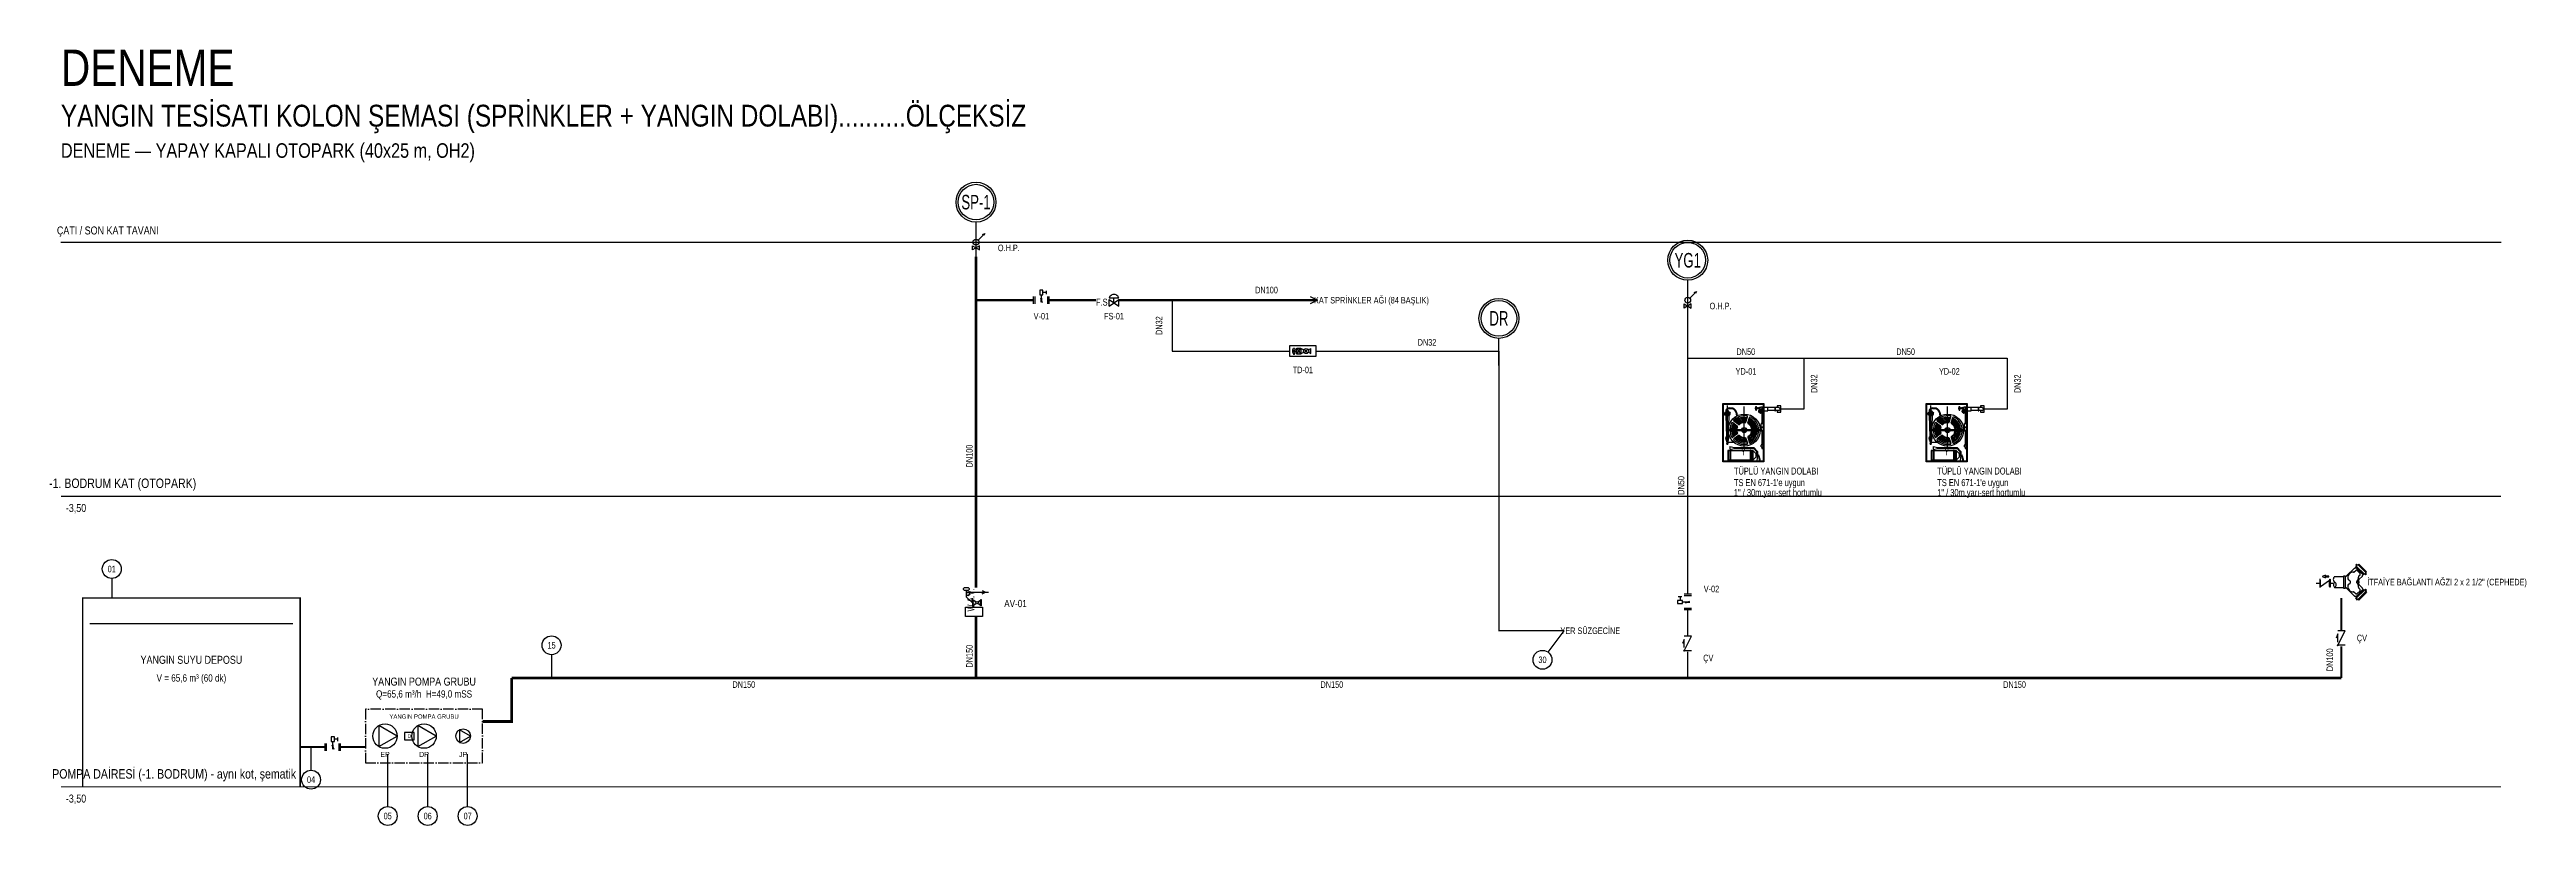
# Model space of a CAD drawing. Header units: centimetres. Extents: x -576 to 3610, y -1263 to 265.
# Drawn here: x -576 to 2835, y -803 to 265 of the extents above; entities that cross this region are included whole.
import ezdxf
from ezdxf.enums import TextEntityAlignment as Align

# ---------------------------------------------------------------- set-up
doc = ezdxf.new("R2010")
doc.units = ezdxf.units.CM
doc.linetypes.add('DASHDOT', pattern=[3.556, 2.54, -0.508, 0, -0.508])
doc.linetypes.add('DASHED', pattern=[1.524, 1.27, -0.254])
for name, color, linetype in [('MTY-PISSU-KOLONNO', 211, 'Continuous'), ('MTY-VANA', 1, 'Continuous'), ('ROTAS-YANGIN-ANA-BORU', 1, 'Continuous'), ('ROTAS-YANGIN-BASLIK', 7, 'Continuous'), ('ROTAS-YANGIN-DEPO', 5, 'Continuous'), ('ROTAS-YANGIN-DOLAP-BORU', 1, 'Continuous'), ('ROTAS-YANGIN-DRENAJ', 8, 'DASHED'), ('ROTAS-YANGIN-SEMA-BALON', 6, 'Continuous'), ('ROTAS-YANGIN-SEMA-CAP', 3, 'Continuous'), ('ROTAS-YANGIN-SEMA-KAT', 8, 'Continuous'), ('ROTAS-YANGIN-SEMA-KOT', 7, 'Continuous'), ('ROTAS-YANGIN-SEMA-NO', 1, 'Continuous'), ('ROTAS-YANGIN-SEMA-YAZI', 7, 'Continuous'), ('ROTAS-YANGIN-SEMBOL', 10, 'Continuous'), ('ROTAS-YANGIN-SPR-BORU', 140, 'Continuous')]:
    doc.layers.add(name, color=color, linetype=linetype)
doc.styles.add('ANOTATIVO', font='arial.ttf')
doc.styles.add('CAP', font='wturkce.SHX', dxfattribs={"width": 0.65})
doc.styles.add('ROTAS', font='arial.ttf')

msp = doc.modelspace()

# ---------------------------------------------------------------- texts
at = {"layer": 'ROTAS-YANGIN-BASLIK', "style": 'ROTAS', "width": 0.8}
for s, height, p in [('DENEME', 50, (-560, 200)), ('YANGIN TESİSATI KOLON ŞEMASI (SPRİNKLER + YANGIN DOLABI)..........ÖLÇEKSİZ', 30, (-560, 150)), ('DENEME — YAPAY KAPALI OTOPARK (40x25 m, OH2)', 20, (-560, 110))]:
    msp.add_text(s, height=height, dxfattribs=at).set_placement(p, align=Align.BOTTOM_LEFT)
at = {"layer": 'ROTAS-YANGIN-SEMA-BALON', "style": 'ROTAS', "width": 0.8}
for s, p in [('01', (-490, -450)), ('15', (115.6, -555)), ('30', (1480, -575)), ('04', (-215.6, -740)), ('05', (-110, -790)), ('06', (-55, -790)), ('07', (0, -790))]:
    msp.add_text(s, height=9, dxfattribs=at).set_placement(p, align=Align.MIDDLE_CENTER)

# ---------------------------------------------------------------- blocks, each defined once
blk = doc.blocks.new('ROTAS-YANGIN-POMPA-SETI')
at = {"linetype": 'DASHDOT', "ltscale": 4}
blk.add_lwpolyline([(-57.6, -26.4), (57.6, -26.4), (57.6, 26.4), (-57.6, 26.4)], close=True, dxfattribs=at)
for points in [[(-26.4, 0), (-44.4, 10.392), (-44.4, -10.392)], [(-19.2, -3.6), (-9.6, -3.6), (-9.6, 3.6), (-19.2, 3.6)], [(12, 0), (-6, 10.392), (-6, -10.392)], [(45.6, 0), (34.8, 6.2352), (34.8, -6.2352)]]:
    blk.add_lwpolyline(points, close=True)
for centre, radius in [((-38.4, 0), 12), ((0, 0), 12), ((38.4, 0), 7.2)]:
    blk.add_circle(centre, radius)
at = {"style": 'ROTAS'}
for s, height, p in [('YANGIN POMPA GRUBU', 4.2, (0, 19.2)), ('D', 3.6, (-14.4, 0)), ('EP', 5, (-38.4, -18)), ('DP', 5, (0, -18)), ('JP', 5, (38.4, -18))]:
    blk.add_text(s, height=height, dxfattribs=at).set_placement(p, align=Align.MIDDLE_CENTER)
blk.add_attdef('NO', text='', height=6, dxfattribs=at).set_placement((0, 29.4), align=Align.BOTTOM_CENTER)
blk = doc.blocks.new('MTY-IZLENEBILIR KELEBEK VANA')
at = {"layer": 'MTY-VANA', "linetype": 'Continuous'}
for p, q in [((-10.7, -5.1), (-10.7, 4.9)), ((-10.7, -5.1), (-10.7, 4.9)), ((-10.7, -5.1), (-10.7, 4.9)), ((-10.7, -5.1), (-10.7, 4.9)), ((-8.7, -5.1), (-8.7, 4.9)), ((-8.7, -5.1), (-8.7, 4.9)), ((-8.7, -5.1), (-8.7, 4.9)), ((-8.7, -5.1), (-8.7, 4.9)), ((0, 0), (0, 7.4)), ((0, 0), (0, 7.4)), ((0, 0), (0, 7.4)), ((0, 0), (0, 7.4)), ((8.7, -5.1), (8.7, 4.9)), ((8.7, -5.1), (8.7, 4.9)), ((8.7, -5.1), (8.7, 4.9)), ((8.7, -5.1), (8.7, 4.9)), ((10.7, -5.1), (10.7, 4.9)), ((10.7, -5.1), (10.7, 4.9)), ((10.7, -5.1), (10.7, 4.9)), ((10.7, -5.1), (10.7, 4.9))]:
    blk.add_line(p, q, dxfattribs=at)
at = {"layer": 'MTY-VANA'}
for p, q in [((-1.2, 3.1), (1.2, -3.1)), ((-1.2, 3.1), (1.2, -3.1)), ((-1.2, 3.1), (1.2, -3.1)), ((7, 10.6), (2.2, 10.6)), ((7, 10.6), (2.2, 10.6)), ((7, 10.6), (2.2, 10.6)), ((7, 10.6), (2.2, 10.6)), ((7, 8.2), (7, 13.1)), ((7, 8.2), (7, 13.1)), ((7, 8.2), (7, 13.1)), ((7, 8.2), (7, 13.1))]:
    blk.add_line(p, q, dxfattribs=at)
blk.add_lwpolyline([(-2.2, 13.9), (-2.2, 7.4), (2.2, 7.4), (2.2, 13.9)], close=True, dxfattribs=at)
blk.add_lwpolyline([(-2.2, 13.9), (-2.2, 7.4), (2.2, 7.4), (2.2, 13.9)], close=True, dxfattribs=at)
blk.add_lwpolyline([(-2.2, 13.9), (-2.2, 7.4), (2.2, 7.4), (2.2, 13.9)], close=True, dxfattribs=at)
blk.add_lwpolyline([(-2.2, 13.9), (-2.2, 7.4), (2.2, 7.4), (2.2, 13.9)], close=True, dxfattribs=at)
at = {"layer": 'MTY-VANA', "linetype": 'Continuous'}
blk.add_trace([(-1.2, 3.1), (1.2, 3.1), (-1.2, -3.1), (1.2, -3.1)], dxfattribs=at)
blk.add_trace([(-1.2, 3.1), (1.2, 3.1), (-1.2, -3.1), (1.2, -3.1)], dxfattribs=at)
blk.add_trace([(-1.2, 3.1), (1.2, 3.1), (-1.2, -3.1), (1.2, -3.1)], dxfattribs=at)
blk.add_trace([(-1.2, 3.1), (1.2, 3.1), (-1.2, -3.1), (1.2, -3.1)], dxfattribs=at)
at = {"layer": 'MTY-VANA', "style": 'CAP', "width": 0.65}
blk.add_attdef('CAP', text='', height=5, rotation=270, dxfattribs=at).set_placement((0, 0), align=Align.CENTER)
blk = doc.blocks.new('ROTAS-ISLAK-ALARM')
for p, q in [((-4.6, 3.9), (-1.9, 0.1)), ((-4.6, 3.9), (2.7, 3.9)), ((-0.9, 4.7), (6.7, 13.3)), ((0.1, 0.1), (2.7, 3.9)), ((6.7, 13.3), (13.5, 13.3)), ((13.5, 13.3), (13.5, -10.7)), ((13.5, 13.3), (15.9, 13.3)), ((-4.6, -6.4), (-2, -2.6)), ((-4.6, -6.4), (2.7, -6.4)), ((0.1, -2.6), (2.7, -6.4)), ((11.3, -8.7), (13.5, -13.1)), ((15.7, -8.7), (13.5, -13.1)), ((13.5, -13.1), (13.5, -17.2))]:
    blk.add_line(p, q)
for points in [[(-20, 14.6), (-7.1, 14.6), (-7.1, -8.9), (-20, -8.9), (-20, 14.6)], [(3.6, 4.2), (3.6, 4.7), (-5.4, 4.7), (-5.4, 4.2), (3.6, 4.2)], [(17.1, 17.2), (18.8, 17.2), (20, 16), (20, 10.6), (18.8, 9.4), (17.1, 9.4), (15.9, 10.6), (15.9, 16), (17.1, 17.2)], [(3.6, -6.7), (3.6, -7.3), (-5.4, -7.3), (-5.4, -6.7), (3.6, -6.7)]]:
    blk.add_lwpolyline(points)
for centre, radius in [((-0.9, -1.3), 1.7), ((11.1, 10.9), 2.4)]:
    blk.add_circle(centre, radius)
at = {"style": 'ROTAS', "width": 0.7}
blk.add_text('W.A.V.', height=9.6, dxfattribs=at).set_placement((-13, 2.4))
at = {"style": 'ROTAS'}
blk.add_attdef('NO', text='', height=6, dxfattribs=at).set_placement((0, 20.2), align=Align.BOTTOM_CENTER)
blk = doc.blocks.new('ROTAS-AKIS-ANAHTARI')
for p, q in [((-6.5, 3.1), (6.5, 3.1)), ((-6.5, -8), (-6.5, 0.8)), ((-6.5, 0.8), (6.5, -8)), ((-6.5, -8), (6.5, 0.8)), ((0, -3.6), (0, 3.1)), ((6.5, -8), (6.5, 0.8))]:
    blk.add_line(p, q)
blk.add_lwpolyline([(6.5, 3.1), (5.9, 4.4), (5.1, 5.6), (4, 6.6), (2.8, 7.4), (1.4, 7.8), (0, 8), (-1.5, 7.8), (-2.9, 7.4), (-4.1, 6.6), (-5.2, 5.6), (-6, 4.4), (-6.5, 3.1)])
at = {"style": 'ROTAS', "width": 0.7}
blk.add_text('F.S', height=9.6, dxfattribs=at).set_placement((-24.8, -7.5))
at = {"style": 'ROTAS'}
blk.add_attdef('NO', text='', height=6, dxfattribs=at).set_placement((0, 11), align=Align.BOTTOM_CENTER)
blk = doc.blocks.new('ROTAS-TEST-DRENAJ')
for p, q in [((-13.7, 1.9), (-12.7, 4.1)), ((-11.4, 4.1), (-10.4, 1.9)), ((-10.9, 0), (-8.4, 0)), ((-8.4, 4.1), (-2.7, -4.1)), ((-8.4, -4.1), (-2.7, 4.1)), ((-8.4, 4.1), (-2.7, -4.1)), ((-8.4, -4.1), (-2.7, 4.1)), ((-2.7, 0), (-2.2, 0)), ((-2.2, 3.4), (1.3, 1.6)), ((-2.2, -3.4), (-2.2, 3.4)), ((2, -2.5), (7, 2.5)), ((2, 2.5), (7, -2.5)), ((7.7, 1.6), (11.2, 3.4)), ((11.2, -3.4), (11.2, 3.4)), ((-13.7, -1.9), (-12.7, -4.1)), ((-11.4, -4.1), (-10.4, -1.9)), ((-2.2, -3.4), (1.3, -1.6)), ((7.7, -1.6), (11.2, -3.4))]:
    blk.add_line(p, q)
for points in [[(-17.7, -7.5), (-17.7, 7.5), (17.7, 7.5), (17.7, -7.5), (-17.7, -7.5)], [(-13.7, -1.9), (-13.7, 1.9)], [(-10.9, -0.9), (-10.9, 0.9), (-13.3, 0.9), (-13.3, -0.9), (-10.9, -0.9)], [(-12.7, 4.1), (-11.4, 4.1)], [(-10.4, -1.9), (-10.4, 1.9)], [(-8.4, -4.1), (-8.4, 4.1), (-2.7, 4.1), (-2.7, -4.1), (-8.4, -4.1)], [(-12.7, -4.1), (-11.4, -4.1)]]:
    blk.add_lwpolyline(points)
blk.add_circle((4.5, 0), 3.55)
at = {"style": 'ROTAS'}
blk.add_attdef('NO', text='', height=6, dxfattribs=at).set_placement((0, 10.5), align=Align.BOTTOM_CENTER)
blk = doc.blocks.new('ROTAS-PURJOR-SPRINKLER')
for p, q in [((0, 0), (0, 8)), ((1.4, 11.4), (6, 16))]:
    blk.add_line(p, q)
blk.add_lwpolyline([(-2.4, 4.6), (-2.4, 7.4), (2.4, 4.6), (2.4, 7.4)], close=True)
blk.add_lwpolyline([(4.5, 15.3), (6, 16), (5.3, 14.5)])
blk.add_circle((0, 10), 2)
blk = doc.blocks.new('MTY-KOLON NO')
at = {"layer": 'MTY-PISSU-KOLONNO', "color": 1, "linetype": 'Continuous', "ltscale": 100}
blk.add_circle((0, 0), 27.5, dxfattribs=at)
at = {"layer": 'MTY-PISSU-KOLONNO', "color": 7, "linetype": 'Continuous', "ltscale": 100}
blk.add_circle((0, 0), 24.5, dxfattribs=at)
at = {"style": 'ANOTATIVO', "width": 0.65}
blk.add_attdef('K', text='', height=20, dxfattribs=at).set_placement((0, 0), align=Align.MIDDLE_CENTER)
blk = doc.blocks.new('MTY-CEKVALF VANA')
at = {"layer": 'MTY-VANA'}
h = blk.add_hatch(color=256, dxfattribs=at)
edge = h.paths.add_edge_path()
edge.add_arc((-10, 5), 1.41, 180, 540, ccw=False)
for p, q in [((-10, -5), (-10, 5)), ((-10, 5), (10, -5)), ((-5.6, 5), (5.6, 5)), ((5.6, 5), (0, 7.3)), ((10, -5), (10, 5))]:
    blk.add_line(p, q, dxfattribs=at)
at = {"layer": 'MTY-VANA', "style": 'CAP', "width": 0.65}
blk.add_attdef('CAP', text='', height=5, rotation=153.4349, dxfattribs=at).set_placement((0, 0), align=Align.CENTER)
blk = doc.blocks.new('ROTAS-YANGIN-DOLABI-KOLON')
for p, q in [((-22.4, -11), (-22.4, 25)), ((-6.9, -14), (-6.9, 24.1)), ((3.5, 21.8), (3.5, 22.8)), ((3.8, 22.8), (3.5, 22.8)), ((3.8, 20.7), (3.8, 23.9)), ((3.8, 23.9), (4.2, 23.9)), ((3.8, 21.8), (3.8, 22.8)), ((4.2, 20.7), (4.2, 23.9)), ((4.5, 22.8), (4.2, 22.8)), ((4.5, 21.8), (4.5, 22.8)), ((5.5, 22.8), (5.2, 22.8)), ((5.2, 21.8), (5.2, 22.8)), ((5.5, 21.8), (5.5, 22.8)), ((6, 21.8), (6, 22.8)), ((6.6, 22.8), (6, 22.8)), ((6.6, 23), (7.9, 23)), ((6.6, 21.6), (6.6, 23)), ((7.1, 21.3), (7.1, 23.3)), ((7.1, 23.3), (7.7, 23.3)), ((7.4, 21.3), (7.4, 23.3)), ((7.7, 21.3), (7.7, 23.3)), ((9.3, 23.1), (9.8, 23.1)), ((9.3, 23.1), (9.3, 21.8)), ((9.8, 23.1), (9.8, 21.8)), ((10.1, 23), (9.9, 23)), ((10.1, 19.2), (10.1, 24.1)), ((10.1, 24.1), (10.3, 24.1)), ((10.3, 24.1), (10.3, 19.2)), ((21.1, 23), (14.8, 23)), ((24.7, 23), (21.7, 23)), ((-24.3, 19), (-25, 17.9)), ((-25, 17.9), (-19.9, 17.9)), ((-25, 16.8), (-25, 17.9)), ((-25, 17.4), (-19.9, 17.4)), ((-25, 16.8), (-19.9, 16.8)), ((-25, 16.8), (-25, 16.8)), ((-24.1, 15.8), (-24.6, 16.7)), ((-24.3, 19), (-20.6, 19)), ((-24.1, 15.8), (-20.9, 15.8)), ((-23.9, 19.8), (-23.9, 19)), ((-23.9, 15.8), (-23.1, -3.5)), ((-22.7, 17.9), (-22.7, 19)), ((-22.7, 15.8), (-22.7, 16.8)), ((-22.4, 2.8), (8.7, 2.8)), ((-22.4, 2), (8.7, 2)), ((-22.1, 17.9), (-22.1, 19)), ((-22.1, 15.8), (-22.1, 16.8)), ((-22.1, 2.4), (9.6, 2.4)), ((-21.1, 15.8), (-21.7, -3.5)), ((-21.1, 19.4), (-21.1, 19)), ((-20.9, 22.7), (-18.1, 22.7)), ((-20.9, 22.1), (-18.1, 22.1)), ((-20.9, 22.1), (-20.9, 22.1)), ((-20.9, 15.8), (-20.3, 16.7)), ((-20.6, 19), (-19.9, 17.9)), ((-19.9, 16.8), (-19.9, 17.9)), ((-19.9, 16.8), (-19.9, 16.8)), ((-13.3, 6), (-17.5, 9)), ((-12.2, 7.5), (-16.4, 10.5)), ((-5.5, 9.7), (-3.9, 14.6)), ((-3.7, 9.1), (-2.1, 14)), ((0.5, 3.3), (5.6, 3.3)), ((0.5, 1.5), (5.6, 1.5)), ((3.8, 21.8), (3.5, 21.8)), ((3.8, 20.7), (4.2, 20.7)), ((4.5, 21.8), (4.2, 21.8)), ((5.2, 22.5), (4.5, 22.5)), ((5.2, 22), (4.5, 22)), ((5.5, 21.8), (5.2, 21.8)), ((6, 22.6), (5.5, 22.6)), ((6, 21.9), (5.5, 21.9)), ((6.6, 21.8), (6, 21.8)), ((6.4, 20.1), (6.6, 20.3)), ((6.4, 20.1), (8.7, 18.2)), ((6.4, 20.1), (6.4, 20.1)), ((6.4, 19.2), (6.5, 19.9)), ((6.4, 19.2), (7.9, 18)), ((6.5, 19), (6.6, 19.1)), ((6.6, 21.6), (7.7, 21.6)), ((6.6, 20.3), (9, 18.4)), ((6.7, 20.5), (6.9, 20.7)), ((6.7, 20.5), (9.1, 18.5)), ((6.7, 20.2), (6.9, 20.4)), ((7.6, 21), (6.9, 20.7)), ((6.9, 20.7), (9.3, 18.8)), ((7.1, 21.3), (7.7, 21.3)), ((7.1, 18.7), (7.5, 19.2)), ((7.3, 18.5), (7.7, 19)), ((7.6, 21), (9.4, 19.5)), ((7.7, 18.1), (7.7, 18.1)), ((7.9, 18), (8.5, 18.2)), ((8, 19.8), (8.4, 20.3)), ((8.2, 19.6), (8.6, 20.1)), ((8.7, 21.8), (8.7, 20.1)), ((8.7, 21.8), (10.3, 21.8)), ((8.7, 18.1), (9, 18.4)), ((8.7, 18.2), (8.7, 18.1)), ((8.7, 3.5), (8.7, 8.2)), ((8.7, 3.5), (8.7, 1.8)), ((8.8, 18.5), (8.9, 18.6)), ((9.1, 18.5), (9.3, 18.8)), ((9.4, 19.5), (9.3, 18.8)), ((9.3, 19.3), (9.3, 9)), ((9.3, 1), (9.3, -10.6)), ((9.8, 19.3), (9.8, 9)), ((9.8, 1), (9.8, -10.6)), ((10.3, 19.2), (10.1, 19.2)), ((10.3, 21.8), (10.3, 20.1)), ((10.3, 8.2), (10.3, 1.8)), ((21.1, 20.3), (14.8, 20.3)), ((24.7, 20.3), (21.7, 20.3)), ((-23.7, -5.3), (-23.7, -4.8)), ((-23.7, -5.1), (-21.1, -5.1)), ((-23.5, -4.5), (-21.3, -4.5)), ((-23.5, -5.6), (-21.3, -5.6)), ((-23.4, -4), (-23.4, -3.7)), ((-23.4, -4), (-21.4, -4)), ((-23.4, -4), (-21.4, -4)), ((-23.4, -4.5), (-23.4, -4)), ((-23.4, -4.5), (-21.4, -4.5)), ((-23.4, -6.7), (-23.4, -5.6)), ((-23.4, -6.7), (-21.4, -6.7)), ((-23.4, -6.7), (-22.8, -9.3)), ((-23.1, -3.5), (-21.7, -3.5)), ((-22.8, -9.3), (-23.1, -10)), ((-23.1, -10), (-21.7, -10)), ((-23.1, -10), (-22.9, -10.4)), ((-22.9, -10.4), (-22, -10.4)), ((-22.8, -9.3), (-22, -9.3)), ((-22, -9.3), (-21.4, -6.7)), ((-21.7, -10), (-22, -9.3)), ((-22, -10.4), (-21.7, -10)), ((-21.9, -8.7), (-16.5, -8.7)), ((-21.4, -4), (-21.4, -3.7)), ((-21.4, -4.5), (-21.4, -4)), ((-21.4, -6.7), (-21.4, -5.6)), ((-21.1, -5.3), (-21.1, -4.8)), ((-20.2, -12.7), (-20.2, -15.5)), ((-20.2, -12.7), (-15.8, -13.6)), ((-20.2, -15.5), (-15.8, -14.6)), ((-13.3, -1.1), (-17.5, -4.2)), ((-12.2, -2.7), (-16.4, -5.7)), ((-15.8, -13.6), (-15.8, -14.6)), ((-5.7, -4.3), (-3.9, -9.7)), ((-3.7, -4.3), (-2.1, -9.2)), ((4, -21.3), (4, -20.2)), ((4, -20.2), (5.3, -20.2)), ((5.3, -21.3), (4, -21.3)), ((5.2, -20), (4.4, -20)), ((5.3, -20.2), (5.3, -21.3)), ((8.7, -13), (8.7, -11.3)), ((8.7, -13), (10.3, -13)), ((9.3, -13), (9.3, -14.5)), ((9.3, -14.5), (9.8, -14.5)), ((9.8, -13), (9.8, -14.5)), ((10.3, -13), (10.3, -11.3))]:
    blk.add_line(p, q)
for points in [[(10.9, 26.7), (10.9, -26.7), (-26.5, -26.7), (-26.5, 26.7), (10.9, 26.7)], [(10.3, 26.1), (10.3, -26.1), (-25.9, -26.1), (-25.9, 26.1), (10.3, 26.1)], [(9.9, 23), (9.8, 23.2), (9.5, 23.3), (9.3, 23.4), (9, 23.5), (8.8, 23.5), (8.5, 23.4), (8.3, 23.3), (8, 23.2), (7.9, 23)], [(10.9, 23.2), (10.9, 20.1), (14.8, 20.1), (14.8, 23.2), (10.9, 23.2)], [(21.1, 23.2), (21.1, 20.1), (21.7, 20.1), (21.7, 23.2), (21.1, 23.2)], [(23.2, 20.3), (23.2, 18.7), (26.5, 18.7), (26.5, 24.6), (23.2, 24.6)], [(23.2, 24.6), (23.2, 23)], [(24.7, 20.3), (25, 20.4), (25.2, 20.5), (25.5, 20.7), (25.6, 20.9), (25.8, 21.1), (25.9, 21.4), (25.9, 21.7), (25.9, 21.9), (25.8, 22.2), (25.6, 22.4), (25.5, 22.6), (25.2, 22.8), (25, 22.9), (24.7, 23)], [(-24.6, 16.7), (-24.7, 16.7), (-24.8, 16.8), (-24.9, 16.8), (-25, 16.8)], [(-20.9, 22.7), (-21.6, 22.5), (-22.3, 22.2), (-22.9, 21.8), (-23.4, 21.2), (-23.7, 20.5), (-23.9, 19.8)], [(-21.7, 21.9), (-21.9, 21.8), (-22, 21.7), (-22.2, 21.5), (-22.3, 21.4), (-22.3, 21.1), (-22.3, 20.9), (-22.3, 20.7), (-22.2, 20.5), (-22.1, 20.3), (-22, 20.2), (-21.8, 20.1), (-21.6, 20), (-21.4, 20)], [(-20.9, 22.1), (-21.1, 22.1), (-21.3, 22.1), (-21.5, 22), (-21.7, 21.9)], [(-21.1, 19.4), (-21.1, 19.5), (-21.1, 19.7), (-21.2, 19.8), (-21.3, 19.9), (-21.4, 20)], [(-19.9, 16.8), (-20, 16.8), (-20.1, 16.8), (-20.2, 16.7), (-20.3, 16.7)], [(-18.5, 8.8), (-19.5, 6.3), (-20, 3.7), (-20, 1.1), (-19.5, -1.5), (-18.5, -3.9)], [(-17, 8.6), (-18.1, 6.3), (-18.7, 3.7), (-18.7, 1.1), (-18.1, -1.4), (-17, -3.8)], [(-17.5, 9), (-17.6, 9.1), (-17.8, 9.1), (-17.9, 9.1), (-18, 9.1), (-18.2, 9.1), (-18.3, 9), (-18.4, 8.9), (-18.5, 8.8)], [(-16.3, 21.8), (-16.7, 22.1), (-17.1, 22.4), (-17.6, 22.6), (-18.1, 22.7)], [(-16.6, 21.4), (-17, 21.7), (-17.3, 21.9), (-17.7, 22), (-18.1, 22.1)], [(-16.1, 8), (-17.1, 5.9), (-17.6, 3.6), (-17.6, 1.2), (-17.1, -1.1), (-16.1, -3.2)], [(-16.5, 11.5), (-16.6, 11.4), (-16.6, 11.3), (-16.7, 11.1), (-16.7, 11), (-16.6, 10.8), (-16.6, 10.7), (-16.5, 10.6), (-16.4, 10.5)], [(-13.8, 15.4), (-14, 17.1), (-14.5, 18.7), (-15.4, 20.2), (-16.6, 21.4)], [(-15.3, 7.4), (-16.1, 5.5), (-16.6, 3.5), (-16.6, 1.4), (-16.1, -0.7), (-15.3, -2.6)], [(-4.4, 15.4), (-7, 15.7), (-9.7, 15.3), (-12.2, 14.5), (-14.5, 13.2), (-16.5, 11.5)], [(-13.2, 15.7), (-13.5, 17.4), (-14.1, 19.1), (-15, 20.6), (-16.3, 21.8)], [(-15.5, 10.6), (-15.6, 10.5), (-15.7, 10.4), (-15.8, 10.3), (-15.9, 10.1)], [(-15.5, 10.6), (-15, 11.3), (-14.6, 12), (-14.3, 12.8), (-14, 13.5)], [(-14.4, 6.7), (-15.1, 5.1), (-15.5, 3.3), (-15.5, 1.5), (-15.1, -0.3), (-14.4, -1.9)], [(-15.1, 10.3), (-14.5, 11.1), (-14, 12), (-13.6, 12.9), (-13.4, 13.9)], [(-4.4, 13), (-6.7, 13.3), (-9.1, 13), (-11.3, 12.3), (-13.3, 11.1), (-15, 9.5)], [(-13.5, 6.1), (-14.2, 4.7), (-14.5, 3.2), (-14.5, 1.6), (-14.2, 0.1), (-13.5, -1.3)], [(-4.7, 12), (-6.8, 12.2), (-8.9, 12), (-10.9, 11.3), (-12.6, 10.3), (-14.2, 8.9)], [(-4.1, 14), (-6.7, 14.3), (-9.3, 14.1), (-11.8, 13.2), (-14.1, 11.9)], [(-13.1, 5.2), (-13.6, 3.8), (-13.7, 2.4), (-13.6, 1), (-13.1, -0.3)], [(-5.1, 10.9), (-6.9, 11.1), (-8.7, 10.9), (-10.4, 10.4), (-12, 9.5), (-13.3, 8.3)], [(-13.1, 5.2), (-13.1, 5.3), (-13.1, 5.5), (-13.1, 5.6), (-13.1, 5.7), (-13.2, 5.9), (-13.3, 6)], [(-5.4, 9.9), (-6.9, 10.1), (-8.5, 9.9), (-9.9, 9.4), (-11.3, 8.6), (-12.4, 7.6)], [(-12.2, 7.5), (-12.1, 7.4), (-12, 7.4), (-11.8, 7.4), (-11.7, 7.4), (-11.5, 7.4), (-11.4, 7.5)], [(-6.2, 9.2), (-7.6, 9.2), (-9, 8.9), (-10.3, 8.3), (-11.4, 7.5)], [(-6.2, 9.2), (-6, 9.2), (-5.9, 9.3), (-5.8, 9.3), (-5.6, 9.4), (-5.5, 9.5), (-5.5, 9.7)], [(-3.9, 14.6), (-3.9, 14.7), (-3.9, 14.8), (-3.9, 15), (-4, 15.1), (-4, 15.2), (-4.1, 15.3), (-4.3, 15.4), (-4.4, 15.4)], [(-3.7, 9.1), (-3.7, 9), (-3.7, 8.8), (-3.7, 8.7), (-3.6, 8.5), (-3.5, 8.4), (-3.4, 8.3)], [(0.7, 3.3), (0.4, 4.9), (-0.3, 6.3), (-1.2, 7.5), (-2.3, 8.5), (-3.6, 9.3)], [(-3.6, -4.5), (-2.3, -3.7), (-1.2, -2.7), (-0.3, -1.4), (0.4, 0), (0.7, 1.5)], [(-0.2, 3.9), (-0.6, 5.2), (-1.3, 6.4), (-2.3, 7.5), (-3.4, 8.3)], [(-3.4, -3.5), (-2.3, -2.7), (-1.3, -1.6), (-0.6, -0.4), (-0.2, 1)], [(1.8, 3.3), (1.4, 5.1), (0.7, 6.8), (-0.4, 8.2), (-1.7, 9.4), (-3.3, 10.4)], [(-3.3, -5.5), (-1.7, -4.6), (-0.4, -3.4), (0.7, -1.9), (1.4, -0.3), (1.8, 1.5)], [(2.9, 3.3), (2.4, 5.4), (1.6, 7.3), (0.4, 9), (-1.2, 10.3), (-3, 11.4)], [(-3, -6.6), (-1.2, -5.5), (0.4, -4.1), (1.6, -2.5), (2.4, -0.6), (2.9, 1.5)], [(3.9, 3.3), (3.5, 5.6), (2.5, 7.8), (1.2, 9.7), (-0.6, 11.3), (-2.6, 12.4)], [(-2.6, -7.6), (-0.6, -6.4), (1.2, -4.9), (2.5, -3), (3.5, -0.8), (3.9, 1.5)], [(5, 3.3), (4.5, 5.9), (3.5, 8.3), (1.9, 10.4), (0, 12.2), (-2.3, 13.4)], [(-2.3, -8.6), (0, -7.3), (1.9, -5.6), (3.5, -3.5), (4.5, -1.1), (5, 1.5)], [(-1.2, 14.4), (-1.3, 14.4), (-1.5, 14.4), (-1.6, 14.4), (-1.7, 14.4), (-1.9, 14.3), (-2, 14.2), (-2.1, 14.1), (-2.1, 14)], [(6.3, 4.1), (5.7, 6.7), (4.6, 9.1), (3, 11.2), (1.1, 13), (-1.2, 14.4)], [(-1.2, -9.6), (1.1, -8.2), (3, -6.4), (4.6, -4.3), (5.7, -1.9), (6.3, 0.7)], [(-0.2, 3.9), (-0.1, 3.7), (-0.1, 3.6), (0.1, 3.5), (0.2, 3.4), (0.3, 3.4), (0.5, 3.3)], [(0.5, 1.5), (0.3, 1.5), (0.2, 1.4), (0.1, 1.3), (-0.1, 1.2), (-0.1, 1.1), (-0.2, 1)], [(5.6, 3.3), (5.8, 3.4), (5.9, 3.4), (6, 3.5), (6.1, 3.6), (6.2, 3.7), (6.2, 3.8), (6.3, 4), (6.3, 4.1)], [(6.3, 0.7), (6.3, 0.9), (6.2, 1), (6.2, 1.1), (6.1, 1.3), (6, 1.3), (5.9, 1.4), (5.8, 1.5), (5.6, 1.5)], [(6.5, 19.9), (6.5, 19.9), (6.5, 20), (6.5, 20), (6.4, 20.1)], [(7.9, 20.7), (8, 20.8), (8, 20.9), (8.1, 21), (8.1, 21.1), (8.1, 21.2), (8, 21.3), (8, 21.4), (7.9, 21.5), (7.8, 21.6), (7.7, 21.6)], [(9.3, 21.1), (9.2, 21.2), (9.1, 21.3), (8.9, 21.4), (8.8, 21.5), (8.6, 21.5), (8.4, 21.4)], [(8.7, 18.2), (8.7, 18.2), (8.6, 18.2), (8.6, 18.2), (8.5, 18.2)], [(8.7, 20.1), (8.7, 19.9), (8.8, 19.8), (8.9, 19.6), (9, 19.5), (9.1, 19.4), (9.3, 19.3), (9.4, 19.3), (9.6, 19.3), (9.8, 19.3), (9.9, 19.4), (10.1, 19.5), (10.2, 19.6), (10.3, 19.8), (10.3, 19.9), (10.3, 20.1)], [(10.3, 8.2), (10.3, 8.4), (10.3, 8.5), (10.2, 8.7), (10.1, 8.8), (9.9, 8.9), (9.8, 9), (9.6, 9), (9.4, 9), (9.3, 9), (9.1, 8.9), (9, 8.8), (8.9, 8.7), (8.8, 8.5), (8.7, 8.4), (8.7, 8.2)], [(8.7, 1.8), (8.7, 1.6), (8.8, 1.5), (8.9, 1.3), (9, 1.2), (9.1, 1.1), (9.3, 1), (9.4, 1), (9.6, 1), (9.8, 1), (9.9, 1.1), (10.1, 1.2), (10.2, 1.3), (10.3, 1.5), (10.3, 1.6), (10.3, 1.8)], [(10.1, 21.4), (9.7, 21.1), (9.5, 20.7), (9.2, 20.2), (9.1, 19.8)], [(-23.5, -4.5), (-23.5, -4.5), (-23.6, -4.6), (-23.6, -4.6), (-23.7, -4.6), (-23.7, -4.7), (-23.7, -4.7), (-23.7, -4.8)], [(-23.7, -5.3), (-23.7, -5.4), (-23.7, -5.4), (-23.7, -5.5), (-23.6, -5.5), (-23.6, -5.6), (-23.5, -5.6), (-23.5, -5.6)], [(-23.1, -3.5), (-23.2, -3.5), (-23.3, -3.5), (-23.3, -3.5), (-23.4, -3.6), (-23.4, -3.6), (-23.4, -3.7), (-23.4, -3.7)], [(-22, -16.4), (-22.1, -16.4), (-22.1, -25), (-22, -25)], [(-21.1, -16.3), (-22, -16.3), (-22, -25.1), (-21.1, -25.1), (-21.1, -16.3)], [(-21.4, -3.7), (-21.4, -3.7), (-21.4, -3.6), (-21.5, -3.6), (-21.5, -3.5), (-21.6, -3.5), (-21.6, -3.5), (-21.7, -3.5)], [(-21.1, -4.8), (-21.1, -4.7), (-21.1, -4.7), (-21.1, -4.6), (-21.2, -4.6), (-21.2, -4.6), (-21.3, -4.5), (-21.3, -4.5)], [(-21.3, -5.6), (-21.3, -5.6), (-21.2, -5.6), (-21.2, -5.5), (-21.1, -5.5), (-21.1, -5.4), (-21.1, -5.4), (-21.1, -5.3)], [(-21.1, -24.9), (1.3, -24.9), (4, -22.2), (4, -19.3), (1.3, -16.6), (-21.1, -16.6)], [(-19.8, -16.3), (-19.8, -25.2), (-19.7, -25.3), (-19.2, -25.3), (-19.2, -25.2), (-19.2, -16.3), (-19.2, -16.2), (-19.7, -16.2), (-19.8, -16.3)], [(-18.5, -3.9), (-18.4, -4.1), (-18.3, -4.2), (-18.2, -4.2), (-18, -4.3), (-17.9, -4.3), (-17.8, -4.3), (-17.6, -4.2), (-17.5, -4.2)], [(-16.4, -5.7), (-16.5, -5.8), (-16.6, -5.9), (-16.6, -6), (-16.7, -6.1), (-16.7, -6.3), (-16.6, -6.4), (-16.6, -6.6), (-16.5, -6.7)], [(-16.5, -6.7), (-14.5, -8.4), (-12.2, -9.7), (-9.7, -10.5), (-7, -10.8), (-4.4, -10.6)], [(-15.9, -5.3), (-14, -7.1), (-11.8, -8.4), (-9.3, -9.2), (-6.7, -9.5), (-4.1, -9.2)], [(-15.5, -13.5), (-15.5, -14.7), (-15.8, -14.7), (-15.8, -13.5), (-15.5, -13.5)], [(-15.5, -13.7), (1.8, -13.7), (5.2, -17.1), (5.2, -20.2)], [(-15.5, -14.5), (1.8, -14.5), (4.4, -17.1), (4.4, -20.2)], [(-15, -4.7), (-13.3, -6.3), (-11.3, -7.5), (-9.1, -8.2), (-6.7, -8.4), (-4.4, -8.1)], [(-14.2, -4.1), (-12.6, -5.5), (-10.9, -6.5), (-8.9, -7.1), (-6.8, -7.4), (-4.7, -7.1)], [(-13.3, -1.1), (-13.2, -1), (-13.1, -0.9), (-13.1, -0.8), (-13.1, -0.6), (-13.1, -0.5), (-13.1, -0.3)], [(-13.3, -3.4), (-12, -4.6), (-10.4, -5.5), (-8.7, -6.1), (-6.9, -6.3), (-5.1, -6.1)], [(-12.4, -2.8), (-11.3, -3.8), (-9.9, -4.6), (-8.5, -5.1), (-6.9, -5.2), (-5.4, -5.1)], [(-11.4, -2.7), (-11.5, -2.6), (-11.7, -2.6), (-11.8, -2.5), (-12, -2.5), (-12.1, -2.6), (-12.2, -2.7)], [(-11.4, -2.7), (-10.1, -3.6), (-8.7, -4.2), (-7.2, -4.4), (-5.7, -4.3)], [(-4.4, -10.6), (-4.3, -10.6), (-4.1, -10.5), (-4, -10.4), (-4, -10.3), (-3.9, -10.2), (-3.9, -10), (-3.9, -9.9), (-3.9, -9.7)], [(-3.4, -3.5), (-3.5, -3.6), (-3.6, -3.7), (-3.7, -3.8), (-3.7, -4), (-3.7, -4.1), (-3.7, -4.3)], [(-2.1, -9.2), (-2.1, -9.3), (-2, -9.4), (-1.9, -9.5), (-1.7, -9.6), (-1.6, -9.6), (-1.5, -9.6), (-1.3, -9.6), (-1.2, -9.6)], [(-1.4, -16.3), (-1.4, -25.2), (-1.3, -25.3), (-0.9, -25.3), (-0.8, -25.2), (-0.8, -16.3), (-0.9, -16.2), (-1.3, -16.2), (-1.4, -16.3)], [(0.8, -16.3), (0.8, -25.2), (0.7, -25.3), (0.2, -25.3), (0.2, -25.2), (0.2, -16.3), (0.2, -16.2), (0.7, -16.2), (0.8, -16.3)], [(4, -19.6), (4.4, -19.6), (4.4, -20.2)], [(4, -21.9), (4.4, -21.9), (4.4, -21.3)], [(5.3, -21.3), (4.5, -25.4), (4.6, -25.5), (4.8, -25.5), (4.8, -25.4), (5.5, -21.5)], [(4.8, -20.5), (4.6, -20.7), (4.6, -21.1)], [(5.3, -20.2), (5.7, -20.2), (6.5, -21.2), (7.4, -24.4), (7.4, -25.4), (7.4, -25.5), (7.2, -25.5), (7.1, -25.4), (7.1, -24.4), (6.4, -22.1)], [(6.4, -22.1), (5.3, -21.3)], [(10.3, -11.3), (10.3, -11.2), (10.3, -11), (10.2, -10.9), (10.1, -10.8), (9.9, -10.7), (9.8, -10.6), (9.6, -10.6), (9.4, -10.6), (9.3, -10.6), (9.1, -10.7), (9, -10.8), (8.9, -10.9), (8.8, -11), (8.7, -11.2), (8.7, -11.3)]]:
    blk.add_lwpolyline(points)
for centre, radius in [((-6.9, 2.4), 14.7), ((-6.9, 2.4), 2.31), ((-6.9, 2.4), 1.24), ((9.2, 20.1), 0.219), ((9.2, 8.2), 0.219), ((9.2, 1.8), 0.219), ((9.5, 5), 0.466), ((9.9, 20.1), 0.219), ((9.9, 8.2), 0.219), ((9.9, 1.8), 0.219), ((4.6, -20.7), 0.361), ((9.2, -11.4), 0.219), ((9.9, -11.4), 0.219)]:
    blk.add_circle(centre, radius)
at = {"style": 'ROTAS', "width": 0.7}
for s, height, p in [('Y', 6.72, (-10, -20.8)), ('TÜPLÜ YANGIN DOLABI', 6.4, (-16.4, -38.4)), ("TS EN 671-1'e uygun", 6.4, (-16.4, -49)), ('1" / 30m.yarı-sert hortumlu', 6.4, (-16.4, -58.1))]:
    blk.add_text(s, height=height, dxfattribs=at).set_placement(p)
at = {"style": 'ROTAS'}
blk.add_attdef('NO', text='', height=6, dxfattribs=at).set_placement((0, 29.7), align=Align.BOTTOM_CENTER)
blk = doc.blocks.new('ROTAS-ITFAIYE-AGZI')
for p, q in [((-24.1, -5), (-24.1, 2.3)), ((-13.8, -5), (-13.8, 2.3)), ((-7.8, 6.2), (2.7, 6.2)), ((4.2, 7.3), (4.3, 7.1)), ((6, 7), (15, 16)), ((14.8, 11.6), (16.5, 13.3)), ((15.2, 16.1), (15.5, 16.1)), ((15.7, 16.1), (17.5, 18)), ((16.4, 19.7), (17.5, 20.7)), ((16.4, 19.7), (17.5, 18.6)), ((16.4, 16.8), (24.9, 8.2)), ((16.8, 17.2), (25.4, 8.7)), ((17.1, 19), (18.1, 20.1)), ((17.5, 20.7), (18.6, 19.6)), ((17.5, 17.9), (26, 9.5)), ((18.1, 13.3), (21.4, 10)), ((19.2, 19.6), (19.2, 19.7)), ((19.8, 6.8), (21.4, 8.4)), ((20.1, 2.9), (24.1, 6.9)), ((24.2, 7.1), (24.2, 7.4)), ((24.3, 7.6), (26.1, 9.4)), ((26.7, 9.4), (27.8, 8.3)), ((27.2, 9), (28.2, 10)), ((27.8, 11.1), (27.8, 11.1)), ((27.8, 10.4), (28.9, 9.3)), ((27.8, 8.3), (28.9, 9.3)), ((-28.9, -1.3), (-24.9, -1.3)), ((-12.9, -1.3), (-9.8, -1.3)), ((-7.8, -6.2), (2.7, -6.2)), ((4.2, -7.3), (4.3, -7.1)), ((6, -7), (15, -16)), ((14.8, -11.6), (16.5, -13.3)), ((15.2, -16.1), (15.5, -16.1)), ((15.7, -16.1), (17.5, -18)), ((16.4, -16.8), (24.9, -8.2)), ((16.4, -19.7), (17.5, -18.6)), ((16.8, -17.2), (25.4, -8.7)), ((17.1, -19), (18.1, -20.1)), ((17.5, -17.9), (26, -9.5)), ((17.5, -20.7), (18.6, -19.6)), ((18.1, -13.3), (21.4, -10)), ((19.2, -19.6), (19.2, -19.7)), ((19.8, -6.8), (21.4, -8.4)), ((20.1, -2.9), (24.1, -6.9)), ((24.2, -7.4), (24.2, -7.1)), ((24.3, -7.6), (26.1, -9.4)), ((26.7, -9.4), (27.8, -8.3)), ((27.2, -9), (28.2, -10)), ((27.8, -8.3), (28.9, -9.3)), ((27.8, -10.4), (28.9, -9.3)), ((27.8, -11.1), (27.8, -11.1))]:
    blk.add_line(p, q)
for points in [[(-24.4, 3.2), (-24.9, 3.2), (-24.9, -5.8), (-24.4, -5.8), (-24.4, 3.2)], [(-24.1, -5), (-13.8, 2.3)], [(-22.2, 6.3), (-18.2, 4.9), (-19, 6), (-14.5, 6), (-14.5, 6.6), (-19, 6.6), (-18.2, 7.8), (-22.2, 6.3)], [(-13.4, 3.2), (-12.9, 3.2), (-12.9, -5.8), (-13.4, -5.8), (-13.4, 3.2)], [(-7.8, 6.2), (-8.4, 5.6), (-8.9, 4.8), (-9.2, 4), (-9.3, 3.1), (-9.2, 2.2), (-8.9, 1.4), (-8.4, 0.6), (-7.8, 0)], [(2.7, -7.3), (2.7, 7.3), (4.2, 7.3), (4.2, -7.3), (2.7, -7.3)], [(4.3, 7.1), (4.5, 6.9), (4.7, 6.8), (4.9, 6.7), (5.1, 6.7), (5.4, 6.7), (5.6, 6.7), (5.8, 6.8), (6, 7)], [(13.9, 11.3), (12.6, 11.2), (11.4, 10.9), (10.2, 10.4), (9.2, 9.6), (8.4, 8.6), (7.8, 7.4), (7.4, 6.2), (7.4, 4.9), (7.6, 3.6), (8.1, 2.4)], [(8.1, -2.4), (8.6, -2.3), (9.1, -2.2), (9.5, -1.9), (9.9, -1.6), (10.2, -1.2), (10.4, -0.7), (10.5, -0.3), (10.5, 0.3), (10.4, 0.7), (10.2, 1.2), (9.9, 1.6), (9.5, 1.9), (9.1, 2.2), (8.6, 2.3), (8.1, 2.4)], [(13.9, 11.3), (14.2, 11.3), (14.4, 11.3), (14.6, 11.5), (14.8, 11.6)], [(15.2, 16.1), (15.2, 16.1), (15.1, 16.1), (15.1, 16), (15, 16)], [(15.5, 16.1), (15.6, 16.1), (15.6, 16.1), (15.7, 16.1), (15.7, 16.1)], [(18.1, 13.3), (17.9, 13.4), (17.7, 13.6), (17.5, 13.6), (17.2, 13.6), (16.9, 13.6), (16.7, 13.4), (16.5, 13.3)], [(17.4, 0.4), (17.3, 0.3), (17.3, 0.2), (17.2, 0.1), (17.2, 0), (17.2, -0.1), (17.3, -0.2), (17.3, -0.3), (17.4, -0.4)], [(17.4, 0.4), (18.3, 1.2), (18.9, 2.2), (19.4, 3.3), (19.6, 4.5), (19.5, 5.7)], [(17.5, 18), (17.6, 18), (17.6, 18.1), (17.7, 18.2), (17.7, 18.3), (17.6, 18.4), (17.6, 18.5), (17.5, 18.6)], [(18.6, 19.6), (18.6, 19.6), (18.7, 19.5), (18.8, 19.5), (18.9, 19.5), (19, 19.5), (19.1, 19.6), (19.2, 19.6)], [(19.1, 19.8), (27.9, 11), (28.7, 11.8), (20, 20.6), (19.1, 19.8)], [(19.8, 6.8), (19.6, 6.5), (19.5, 6.3), (19.5, 6), (19.5, 5.7)], [(20.1, 2.9), (20, 2.7), (19.9, 2.5), (19.8, 2.3), (19.8, 2.1)], [(19.8, 2.1), (19.8, 2.1), (19.8, 2.1), (19.8, 2), (19.8, 2)], [(19.8, -2), (20.1, -1.2), (20.3, -0.4), (20.3, 0.4), (20.1, 1.2), (19.8, 2)], [(21.4, 8.4), (21.6, 8.6), (21.7, 8.8), (21.7, 9.1), (21.7, 9.3), (21.7, 9.6), (21.6, 9.8), (21.4, 10)], [(24.1, 6.9), (24.2, 7), (24.2, 7), (24.2, 7), (24.2, 7.1)], [(24.3, 7.6), (24.2, 7.5), (24.2, 7.5), (24.2, 7.5), (24.2, 7.4)], [(26.7, 9.4), (26.7, 9.5), (26.6, 9.5), (26.5, 9.5), (26.4, 9.5), (26.3, 9.5), (26.2, 9.5), (26.1, 9.4)], [(27.8, 11.1), (27.7, 11), (27.7, 10.9), (27.6, 10.8), (27.6, 10.7), (27.7, 10.6), (27.7, 10.5), (27.8, 10.4)], [(-7.8, 0), (-8.4, -0.6), (-8.8, -1.4), (-9.1, -2.2), (-9.2, -3.1), (-9.1, -4), (-8.8, -4.8), (-8.4, -5.6), (-7.8, -6.2)], [(-7.6, -0.1), (-8.2, -0.7), (-8.6, -1.5), (-8.9, -2.3), (-9, -3.1), (-8.9, -3.9), (-8.6, -4.7), (-8.2, -5.5), (-7.6, -6.1)], [(-7.8, -6.2), (-7.2, -5.8), (-6.7, -5.4), (-6.3, -4.8), (-6, -4.1), (-5.8, -3.5), (-5.8, -2.7), (-6, -2.1), (-6.3, -1.4), (-6.7, -0.8), (-7.2, -0.4), (-7.8, 0)], [(6, -7), (5.8, -6.8), (5.6, -6.7), (5.4, -6.7), (5.1, -6.7), (4.9, -6.7), (4.7, -6.8), (4.5, -6.9), (4.3, -7.1)], [(8.1, -2.4), (7.6, -3.6), (7.4, -4.9), (7.4, -6.2), (7.8, -7.4), (8.4, -8.6), (9.2, -9.6), (10.2, -10.4), (11.4, -10.9), (12.6, -11.2), (13.9, -11.3)], [(14.8, -11.6), (14.6, -11.5), (14.4, -11.3), (14.2, -11.3), (13.9, -11.3)], [(15, -16), (15.1, -16), (15.1, -16.1), (15.2, -16.1), (15.2, -16.1)], [(15.7, -16.1), (15.7, -16.1), (15.6, -16.1), (15.6, -16.1), (15.5, -16.1)], [(16.5, -13.3), (16.7, -13.4), (16.9, -13.6), (17.2, -13.6), (17.5, -13.6), (17.7, -13.6), (17.9, -13.4), (18.1, -13.3)], [(19.5, -5.7), (19.6, -4.5), (19.4, -3.3), (18.9, -2.2), (18.3, -1.2), (17.4, -0.4)], [(17.5, -18.6), (17.6, -18.5), (17.6, -18.4), (17.7, -18.3), (17.7, -18.2), (17.6, -18.1), (17.6, -18), (17.5, -18)], [(19.2, -19.6), (19.1, -19.6), (19, -19.5), (18.9, -19.5), (18.8, -19.5), (18.7, -19.5), (18.6, -19.6), (18.6, -19.6)], [(19.1, -19.8), (27.9, -11), (28.7, -11.8), (20, -20.6), (19.1, -19.8)], [(19.5, -5.7), (19.5, -6), (19.5, -6.3), (19.6, -6.5), (19.8, -6.8)], [(19.5, -5.7), (19.5, -6), (19.5, -6.3), (19.6, -6.5), (19.8, -6.8)], [(19.8, -2), (19.8, -2), (19.8, -2.1), (19.8, -2.1), (19.8, -2.1)], [(19.8, -2.1), (19.8, -2.3), (19.9, -2.5), (20, -2.7), (20.1, -2.9)], [(21.4, -10), (21.6, -9.8), (21.7, -9.6), (21.7, -9.3), (21.7, -9.1), (21.7, -8.8), (21.6, -8.6), (21.4, -8.4)], [(24.2, -7.1), (24.2, -7), (24.2, -7), (24.2, -7), (24.1, -6.9)], [(24.2, -7.4), (24.2, -7.5), (24.2, -7.5), (24.2, -7.5), (24.3, -7.6)], [(26.1, -9.4), (26.2, -9.5), (26.3, -9.5), (26.4, -9.5), (26.5, -9.5), (26.6, -9.5), (26.7, -9.5), (26.7, -9.4)], [(27.8, -10.4), (27.7, -10.5), (27.7, -10.6), (27.6, -10.7), (27.6, -10.8), (27.7, -10.9), (27.7, -11), (27.8, -11.1)]]:
    blk.add_lwpolyline(points)
blk.add_circle((19.5, 0), 0.553)
at = {"style": 'ROTAS'}
blk.add_attdef('NO', text='', height=6, dxfattribs=at).set_placement((0, 23.7), align=Align.BOTTOM_CENTER)

# ---------------------------------------------------------------- linework, layer by layer
at = {"layer": 'ROTAS-YANGIN-ANA-BORU'}
for points, const_width in [([(2580, -535), (2580, -490)], 3), ([(2580, -600), (2580, -556.4)], 3), ([(20.6, -660), (60.6, -660), (60.6, -600)], 4), ([(60.6, -600), (700, -600)], 4), ([(700, -600), (1680, -600)], 4), ([(1680, -600), (2580, -600)], 4), ([(-230.6, -695), (-196.3, -695)], 3), ([(-175, -695), (-140.6, -695)], 3)]:
    msp.add_lwpolyline(points, dxfattribs=dict(at, const_width=const_width))
at = {"layer": 'ROTAS-YANGIN-DEPO'}
msp.add_lwpolyline([(-520, -525), (-240.6, -525)], dxfattribs=at)
at = {"layer": 'ROTAS-YANGIN-DOLAP-BORU', "const_width": 2}
for points in [[(1680, -160), (1680, -100)], [(1680, -410), (1680, -160)], [(1680, -160), (2120, -160)], [(1680, -484.8), (1680, -410)], [(1680, -542.5), (1680, -506.2)], [(1680, -600), (1680, -563.9)]]:
    msp.add_lwpolyline(points, dxfattribs=at)
at = {"layer": 'ROTAS-YANGIN-DOLAP-BORU'}
for points in [[(1840, -160), (1840, -230), (1808, -230)], [(2120, -160), (2120, -230), (2088, -230)]]:
    msp.add_lwpolyline(points, dxfattribs=at)
at = {"layer": 'ROTAS-YANGIN-DRENAJ'}
for points in [[(970, -150), (1132.3, -150)], [(1167.7, -150), (1420, -150)]]:
    msp.add_lwpolyline(points, dxfattribs=at)
at = {"layer": 'ROTAS-YANGIN-DRENAJ', "const_width": 2}
msp.add_lwpolyline([(1420, -150), (1420, -535), (1510, -535)], dxfattribs=at)
at = {"layer": 'ROTAS-YANGIN-SEMA-BALON'}
for points in [[(700, -10), (700, 27)], [(1680, -90), (1680, -53)], [(1420, -170), (1420, -133)], [(-490, -463), (-490, -490)], [(115.6, -568), (115.6, -600)], [(-215.6, -727), (-215.6, -695)], [(-110, -777), (-110, -705)], [(-55, -777), (-55, -705)], [(0, -777), (0, -705)]]:
    msp.add_lwpolyline(points, dxfattribs=at)
for centre in [(-490, -450), (115.6, -555), (1480, -575), (-215.6, -740), (-110, -790), (-55, -790), (0, -790)]:
    msp.add_circle(centre, 13, dxfattribs=at)
at = {"layer": 'ROTAS-YANGIN-SEMA-KAT'}
msp.add_lwpolyline([(-560, 0), (2800, 0)], dxfattribs=at)
at = {"layer": 'ROTAS-YANGIN-SEMA-KAT', "const_width": 1.5}
for points in [[(-560, -350), (2800, -350)], [(-560, -750), (2800, -750)]]:
    msp.add_lwpolyline(points, dxfattribs=at)
at = {"layer": 'ROTAS-YANGIN-SPR-BORU'}
for points, const_width in [([(700, -80), (700, -20)], 4), ([(700, -410), (700, -80)], 4), ([(700, -80), (779.3, -80)], 3), ([(800.7, -80), (865.2, -80)], 3), ([(896.5, -80), (1170, -80)], 3), ([(700, -475.5), (700, -410)], 4), ([(700, -600), (700, -515.5)], 4)]:
    msp.add_lwpolyline(points, dxfattribs=dict(at, const_width=const_width))
msp.add_lwpolyline([(970, -80), (970, -150)], dxfattribs=at)

# ---------------------------------------------------------------- block references
at = {"layer": 'ROTAS-YANGIN-SEMBOL'}
ref = msp.add_blockref('MTY-KOLON NO', (700, 55), dxfattribs=at)
ref.add_attrib('K', 'SP-1', dxfattribs={"layer": '0', "height": 20, "style": 'ROTAS', "width": 0.65}).set_placement((700, 55), align=Align.MIDDLE_CENTER)
for name, p, xscale, yscale in [('ROTAS-PURJOR-SPRINKLER', (700, -20), 2, 2), ('ROTAS-PURJOR-SPRINKLER', (1680, -100), 2, 2), ('ROTAS-ITFAIYE-AGZI', (2580, -468), 1.2, 1.2), ('ROTAS-YANGIN-POMPA-SETI', (-60, -680), 1.4, 1.4)]:
    msp.add_blockref(name, p, dxfattribs=dict(at, xscale=xscale, yscale=yscale))
ref = msp.add_blockref('MTY-KOLON NO', (1680, -25), dxfattribs=at)
ref.add_attrib('K', 'YG1', dxfattribs={"layer": '0', "height": 20, "style": 'ROTAS', "width": 0.65}).set_placement((1680, -25), align=Align.MIDDLE_CENTER)
for name, p in [('MTY-IZLENEBILIR KELEBEK VANA', (790, -80)), ('ROTAS-AKIS-ANAHTARI', (890, -80)), ('ROTAS-TEST-DRENAJ', (1150, -150)), ('MTY-IZLENEBILIR KELEBEK VANA', (-185.6, -695))]:
    msp.add_blockref(name, p, dxfattribs=at)
ref = msp.add_blockref('MTY-KOLON NO', (1420, -105), dxfattribs=at)
ref.add_attrib('K', 'DR', dxfattribs={"layer": '0', "height": 20, "style": 'ROTAS', "width": 0.65}).set_placement((1420, -105), align=Align.MIDDLE_CENTER)
at = {"layer": 'ROTAS-YANGIN-SEMBOL', "rotation": 90}
for name, p in [('ROTAS-ISLAK-ALARM', (700, -495.5)), ('MTY-IZLENEBILIR KELEBEK VANA', (1680, -495.5)), ('MTY-CEKVALF VANA', (1680, -552.5)), ('MTY-CEKVALF VANA', (2580, -545))]:
    msp.add_blockref(name, p, dxfattribs=at)

msp.set_redraw_order([(e.dxf.handle, doc.entitydb.next_handle()) for e in msp.query("TEXT MTEXT ATTDEF DIMENSION ARC_DIMENSION")])  # texts and dimensions are drawn at this point

# ---------------------------------------------------------------- wipeouts: each hides what was drawn before it
for points in [[(1710, -94.1), (1740.4, -94.1), (1740.4, -81.9), (1710, -81.9)], [(740, -504.2), (768.8, -504.2), (768.8, -490.8), (740, -490.8)], [(-111.3, -612.4), (-8.7, -612.4), (-8.7, -597.6), (-111.3, -597.6)]]:
    msp.add_wipeout(points)

# ---------------------------------------------------------------- next in the draw order: texts
at = {"layer": 'ROTAS-YANGIN-SEMA-NO', "style": 'ROTAS', "width": 0.8}
msp.add_text('AV-01', height=10, dxfattribs=at).set_placement((754.4, -497.5), align=Align.MIDDLE_CENTER)
at = {"layer": 'ROTAS-YANGIN-SEMA-YAZI', "style": 'ROTAS', "width": 0.8}
for s, height, p in [('O.H.P.', 9, (1725.2, -88)), ('YANGIN POMPA GRUBU', 11, (-60, -605))]:
    msp.add_text(s, height=height, dxfattribs=at).set_placement(p, align=Align.MIDDLE_CENTER)

# ---------------------------------------------------------------- next in the draw order: wipeouts: each hides what was drawn before it
for points in [[(-555, 8.6), (-436, 8.6), (-436, 23.4), (-555, 23.4)], [(730, -14.1), (760.4, -14.1), (760.4, -1.9), (730, -1.9)], [(1087, -72.1), (1113, -72.1), (1113, -59.9), (1087, -59.9)], [(779.3, -108.1), (800.7, -108.1), (800.7, -95.9), (779.3, -95.9)], [(877, -108.1), (903, -108.1), (903, -95.9), (877, -95.9)], [(1178, -86.1), (1311.1, -86.1), (1311.1, -73.9), (1178, -73.9)], [(945.9, -125.7), (958.1, -125.7), (958.1, -104.3), (945.9, -104.3)], [(1310.3, -144.1), (1331.7, -144.1), (1331.7, -131.9), (1310.3, -131.9)], [(1137, -182.1), (1163, -182.1), (1163, -169.9), (1137, -169.9)], [(1749.3, -157), (1770.7, -157), (1770.7, -144.9), (1749.3, -144.9)], [(1969.3, -157), (1990.7, -157), (1990.7, -144.9), (1969.3, -144.9)], [(1847.9, -205.7), (1860.1, -205.7), (1860.1, -184.3), (1847.9, -184.3)], [(2027.3, -184.1), (2053.2, -184.1), (2053.2, -171.9), (2027.3, -171.9)], [(2127.9, -205.7), (2140.1, -205.7), (2140.1, -184.3), (2127.9, -184.3)], [(684.8, -307.5), (697, -307.5), (697, -281.5), (684.8, -281.5)], [(-555, -340.8), (-395, -340.8), (-395, -323.2), (-555, -323.2)], [(1664.8, -345.7), (1677, -345.7), (1677, -324.3), (1664.8, -324.3)], [(1702, -483.6), (1723.5, -483.6), (1723.5, -471.4), (1702, -471.4)], [(2630, -474.1), (2821.1, -474.1), (2821.1, -461.9), (2630, -461.9)], [(1515, -541.1), (1576.6, -541.1), (1576.6, -528.9), (1515, -528.9)], [(2602, -551.1), (2614.5, -551.1), (2614.5, -538.9), (2602, -538.9)], [(684.8, -583), (697, -583), (697, -557), (684.8, -557)], [(1702, -578.6), (1714.5, -578.6), (1714.5, -566.4), (1702, -566.4)], [(2557.9, -588), (2570.1, -588), (2570.1, -562), (2557.9, -562)], [(367.4, -615.2), (393.3, -615.2), (393.3, -603), (367.4, -603)], [(1177, -615.2), (1203, -615.2), (1203, -603), (1177, -603)], [(2117, -615.2), (2143, -615.2), (2143, -603), (2117, -603)], [(-555, -740.8), (-253.2, -740.8), (-253.2, -723.2), (-555, -723.2)]]:
    msp.add_wipeout(points)

# ---------------------------------------------------------------- next in the draw order: linework, layer by layer
at = {"layer": 'ROTAS-YANGIN-SEMA-BALON'}
msp.add_lwpolyline([(1487.8, -564.6), (1510, -535)], dxfattribs=at)
at = {"layer": 'ROTAS-YANGIN-SPR-BORU'}
msp.add_lwpolyline([(1160, -75), (1170, -80), (1160, -85)], dxfattribs=at)

# ---------------------------------------------------------------- next in the draw order: block references
at = {"layer": 'ROTAS-YANGIN-SEMBOL', "xscale": 1.5, "yscale": 1.5}
for p in [(1768.2, -262.4), (2048.2, -262.4)]:
    msp.add_blockref('ROTAS-YANGIN-DOLABI-KOLON', p, dxfattribs=at)

# ---------------------------------------------------------------- next in the draw order: texts
at = {"layer": 'ROTAS-YANGIN-SEMA-CAP', "style": 'ROTAS', "width": 0.8}
for s, p in [('DN100', (1100, -66)), ('DN32', (1321, -138)), ('DN50', (1760, -150.9)), ('DN50', (1980, -150.9)), ('DN150', (380.3, -609.1)), ('DN150', (1190, -609.1)), ('DN150', (2130, -609.1))]:
    msp.add_text(s, height=9, dxfattribs=at).set_placement(p, align=Align.MIDDLE_CENTER)
for s, p in [('DN32', (952, -115)), ('DN32', (1854, -195)), ('DN32', (2134, -195)), ('DN100', (690.9, -294.5)), ('DN50', (1670.9, -335)), ('DN150', (690.9, -570)), ('DN100', (2564, -575))]:
    msp.add_text(s, height=9, rotation=90, dxfattribs=at).set_placement(p, align=Align.MIDDLE_CENTER)
at = {"layer": 'ROTAS-YANGIN-SEMA-KOT', "style": 'ROTAS', "width": 0.8}
for s, height, p in [('ÇATI / SON KAT TAVANI', 11, (-495.5, 16)), ('-1. BODRUM KAT (OTOPARK)', 13, (-475, -332)), ('POMPA DAİRESİ (-1. BODRUM) - aynı kot, şematik', 13, (-404.1, -732))]:
    msp.add_text(s, height=height, dxfattribs=at).set_placement(p, align=Align.MIDDLE_CENTER)
at = {"layer": 'ROTAS-YANGIN-SEMA-NO', "style": 'ROTAS', "width": 0.8}
for s, p in [('V-01', (790, -102)), ('FS-01', (890, -102)), ('TD-01', (1150, -176)), ('YD-02', (2040.2, -178)), ('V-02', (1712.7, -477.5)), ('ÇV', (2608.3, -545)), ('ÇV', (1708.3, -572.5))]:
    msp.add_text(s, height=9, dxfattribs=at).set_placement(p, align=Align.MIDDLE_CENTER)
at = {"layer": 'ROTAS-YANGIN-SEMA-YAZI', "style": 'ROTAS', "width": 0.8}
for s, p in [('O.H.P.', (745.2, -8)), ('KAT SPRİNKLER AĞI (84 BAŞLIK)', (1244.5, -80)), ('İTFAİYE BAĞLANTI AĞZI 2 x 2 1/2" (CEPHEDE)', (2725.5, -468)), ('YER SÜZGECİNE', (1545.8, -535))]:
    msp.add_text(s, height=9, dxfattribs=at).set_placement(p, align=Align.MIDDLE_CENTER)

# ---------------------------------------------------------------- next in the draw order: wipeouts: each hides what was drawn before it
msp.add_wipeout([(-119, -628.8), (-1, -628.8), (-1, -615.2), (-119, -615.2)])

# ---------------------------------------------------------------- next in the draw order: texts
msp.add_text('Q=65,6 m³/h  H=49,0 mSS', height=10, dxfattribs=at).set_placement((-60, -622), align=Align.MIDDLE_CENTER)

# ---------------------------------------------------------------- next in the draw order: wipeouts: each hides what was drawn before it
for points in [[(1747.3, -184.1), (1773.2, -184.1), (1773.2, -171.9), (1747.3, -171.9)], [(-555, -373.4), (-523.3, -373.4), (-523.3, -358.6), (-555, -358.6)], [(-555, -773.4), (-523.3, -773.4), (-523.3, -758.6), (-555, -758.6)]]:
    msp.add_wipeout(points)

# ---------------------------------------------------------------- next in the draw order: linework, layer by layer
at = {"layer": 'ROTAS-YANGIN-DEPO', "const_width": 2}
msp.add_lwpolyline([(-530, -750), (-530, -490), (-230.6, -490), (-230.6, -750)], dxfattribs=at)

# ---------------------------------------------------------------- next in the draw order: texts
at = {"layer": 'ROTAS-YANGIN-SEMA-KOT', "style": 'ROTAS', "width": 0.8}
for p in [(-539.2, -366), (-539.2, -766)]:
    msp.add_text('-3,50', height=11, dxfattribs=at).set_placement(p, align=Align.MIDDLE_CENTER)
at = {"layer": 'ROTAS-YANGIN-SEMA-NO', "style": 'ROTAS', "width": 0.8}
msp.add_text('YD-01', height=9, dxfattribs=at).set_placement((1760.2, -178), align=Align.MIDDLE_CENTER)

# ---------------------------------------------------------------- next in the draw order: wipeouts: each hides what was drawn before it
msp.add_wipeout([(-431.6, -582.4), (-329, -582.4), (-329, -567.6), (-431.6, -567.6)])

# ---------------------------------------------------------------- next in the draw order: texts
at = {"layer": 'ROTAS-YANGIN-DEPO', "style": 'ROTAS', "width": 0.8}
msp.add_text('YANGIN SUYU DEPOSU', height=11, dxfattribs=at).set_placement((-380.3, -575), align=Align.MIDDLE_CENTER)

# ---------------------------------------------------------------- next in the draw order: wipeouts: each hides what was drawn before it
msp.add_wipeout([(-429.4, -606.8), (-331.2, -606.8), (-331.2, -593.2), (-429.4, -593.2)])

# ---------------------------------------------------------------- next in the draw order: texts
msp.add_text('V = 65,6 m³ (60 dk)', height=10, dxfattribs=at).set_placement((-380.3, -600), align=Align.MIDDLE_CENTER)

doc.saveas('drawing.dxf')
